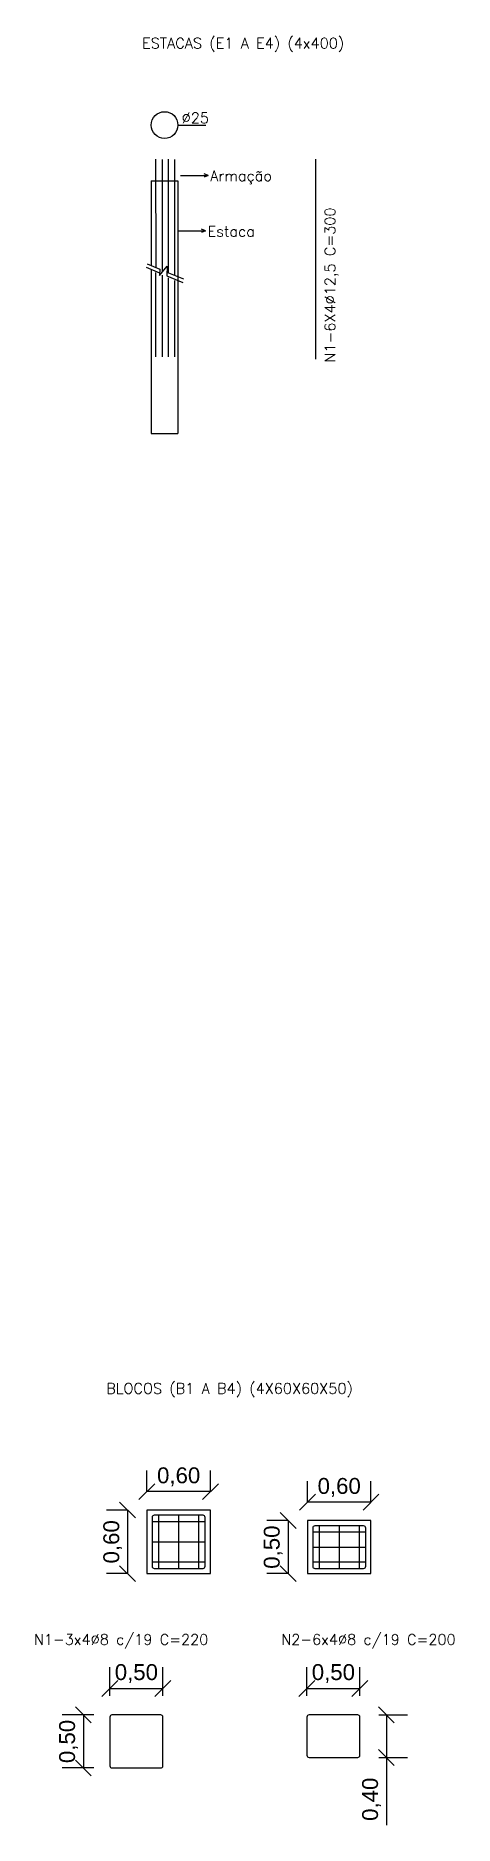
# Model space of a CAD drawing. Extents: x 0 to 11638, y -6007 to 0.
# Drawn here: x 10814.57 to 10818.52, y -5644.35 to -5627.49 of the extents above; entities that cross this region are included whole.
import ezdxf

# ---------------------------------------------------------------- set-up
doc = ezdxf.new("R2010")
doc.units = 0
doc.layers.get('0').update_dxf_attribs({"linetype": 'CONTINUOUS'})
doc.layers.get('Defpoints').update_dxf_attribs({"linetype": 'CONTINUOUS'})
for name, color, linetype in [('035', 5, 'CONTINUOUS'), ('ARQ - Cotas', 1, 'CONTINUOUS'), ('Arquitetônico - Alvenaria Alta', 251, 'CONTINUOUS'), ('Arquitetônico - Textos', 4, 'CONTINUOUS')]:
    doc.layers.add(name, color=color, linetype=linetype)
doc.layers.add('ARQ - Esquadrias', color=1, linetype='CONTINUOUS', lineweight=9)
doc.styles.add('ROMANS', font='romans.shx', dxfattribs={"height": 0.3})
doc.styles.get("Standard").update_dxf_attribs({"font": 'arial.ttf', "height": 0.15})
doc.dimstyles.get("Standard").update_dxf_attribs({"dimtxt": 0.1, "dimasz": 0.15, "dimexe": 0.2, "dimexo": 0.2, "dimgap": 0.05, "dimtad": 1, "dimzin": 0, "dimtxsty": 'STANDARD', "dimblk": 'OBLIQUE', "dimcen": 0.5, "dimclrd": 256, "dimclre": 256, "dimclrt": 256, "dimadec": 0, "dimazin": 0, "dimtfac": 1, "dimtmove": 0, "dimatfit": 3, "dimfxl": 0.1, "dimfxlon": 1, "dimtfillclr": 256, "dimtolj": 1, "dimtzin": 0, "dimlwd": -1, "dimarcsym": 0})

msp = doc.modelspace()

# ---------------------------------------------------------------- texts
at = {"layer": '035', "color": 0, "char_height": 0.1, "width": 6.19336, "attachment_point": 1, "style": 'ROMANS'}
for s, insert in [('ESTACAS (E1 A E4) (4x400)', (10815.578, -5627.505)), ('%%C25 ', (10815.952, -5628.21)), ('Armação ', (10816.221, -5628.756)), ('Estaca', (10816.196, -5629.279)), (' BLOCOS (B1 A B4) (4X60X60X50) ', (10815.171, -5640.187)), ('N1-3x4%%C8 c/19 C=220', (10814.557, -5642.554)), ('N2-6x4%%C8 c/19 C=200', (10816.891, -5642.554))]:
    msp.add_mtext(s, dxfattribs=dict(at, insert=insert))
at = {"layer": '035', "color": 0, "insert": (10817.301, -5630.566), "char_height": 0.1, "width": 6.19336, "attachment_point": 1, "rotation": 90, "style": 'ROMANS'}
msp.add_mtext('N1-6X4%%C12,5 C=300', dxfattribs=at)

# ---------------------------------------------------------------- blocks, each defined once
blk = doc.blocks.new('_Oblique')
at = {"layer": 'ARQ - Esquadrias', "color": 0, "lineweight": -2}
blk.add_line((-0.5, -0.5), (0.5, 0.5), dxfattribs=at)
blk = doc.blocks.new('*D934')
at = {"layer": 'ARQ - Cotas', "lineweight": -2, "transparency": 16777216}
for p, q in [((10815.441, -5641.383), (10815.241, -5641.383)), ((10815.441, -5641.983), (10815.241, -5641.983))]:
    blk.add_line(p, q, dxfattribs=at)
at = {"layer": 'ARQ - Cotas', "transparency": 16777216}
blk.add_line((10815.441, -5641.383), (10815.441, -5641.983), dxfattribs=at)
at = {"layer": 'Defpoints', "color": 0, "lineweight": -2, "transparency": 16777216}
for p in [(10815.623, -5641.383), (10815.441, -5641.983), (10815.623, -5641.983)]:
    blk.add_point(p, dxfattribs=at)
at = {"layer": 'ARQ - Cotas', "transparency": 16777216, "xscale": 0.15, "yscale": 0.15, "zscale": 0.15}
for p, rotation in [((10815.441, -5641.383), 90), ((10815.441, -5641.983), 270)]:
    blk.add_blockref('_Oblique', p, dxfattribs=dict(at, rotation=rotation))
at = {"layer": 'ARQ - Cotas', "lineweight": -2, "transparency": 16777216, "insert": (10815.301, -5641.683), "char_height": 0.15, "attachment_point": 5, "rotation": 90}
blk.add_mtext('\\A1;0,60', dxfattribs=at)
blk = doc.blocks.new('*D935')
at = {"layer": 'ARQ - Cotas', "lineweight": -2, "transparency": 16777216}
for p, q in [((10815.623, -5641.21), (10815.623, -5641.01)), ((10816.223, -5641.21), (10816.223, -5641.01))]:
    blk.add_line(p, q, dxfattribs=at)
at = {"layer": 'ARQ - Cotas', "transparency": 16777216}
blk.add_line((10816.223, -5641.21), (10815.623, -5641.21), dxfattribs=at)
at = {"layer": 'Defpoints', "color": 0, "lineweight": -2, "transparency": 16777216}
for p in [(10815.623, -5641.21), (10815.623, -5641.383), (10816.223, -5641.383)]:
    blk.add_point(p, dxfattribs=at)
at = {"layer": 'ARQ - Cotas', "transparency": 16777216, "xscale": 0.15, "yscale": 0.15, "zscale": 0.15, "rotation": 180}
blk.add_blockref('_Oblique', (10815.623, -5641.21), dxfattribs=at)
at = {"layer": 'ARQ - Cotas', "transparency": 16777216, "xscale": 0.15, "yscale": 0.15, "zscale": 0.15}
blk.add_blockref('_Oblique', (10816.223, -5641.21), dxfattribs=at)
at = {"layer": 'ARQ - Cotas', "lineweight": -2, "transparency": 16777216, "insert": (10815.923, -5641.07), "char_height": 0.15, "attachment_point": 5}
blk.add_mtext('\\A1;0,60', dxfattribs=at)
blk = doc.blocks.new('*D936')
at = {"layer": 'ARQ - Cotas', "lineweight": -2, "transparency": 16777216}
for p, q in [((10817.813, -5643.315), (10818.083, -5643.315)), ((10817.813, -5643.715), (10818.083, -5643.715))]:
    blk.add_line(p, q, dxfattribs=at)
at = {"layer": 'ARQ - Cotas', "transparency": 16777216}
for p, q in [((10817.883, -5643.315), (10817.883, -5643.715)), ((10817.883, -5643.715), (10817.883, -5644.354))]:
    blk.add_line(p, q, dxfattribs=at)
at = {"layer": 'Defpoints', "color": 0, "lineweight": -2, "transparency": 16777216}
for p in [(10817.613, -5643.315), (10817.613, -5643.715), (10817.883, -5643.715)]:
    blk.add_point(p, dxfattribs=at)
at = {"layer": 'ARQ - Cotas', "transparency": 16777216, "xscale": 0.15, "yscale": 0.15, "zscale": 0.15}
for p, rotation in [((10817.883, -5643.315), 90), ((10817.883, -5643.715), 270)]:
    blk.add_blockref('_Oblique', p, dxfattribs=dict(at, rotation=rotation))
at = {"layer": 'ARQ - Cotas', "lineweight": -2, "transparency": 16777216, "insert": (10817.743, -5644.11), "char_height": 0.15, "attachment_point": 5, "rotation": 90}
blk.add_mtext('\\A1;0,40', dxfattribs=at)
blk = doc.blocks.new('*D937')
at = {"layer": 'ARQ - Cotas', "lineweight": -2, "transparency": 16777216}
for p, q in [((10817.133, -5643.135), (10817.133, -5642.865)), ((10817.633, -5643.135), (10817.633, -5642.865))]:
    blk.add_line(p, q, dxfattribs=at)
at = {"layer": 'ARQ - Cotas', "transparency": 16777216}
blk.add_line((10817.133, -5643.065), (10817.633, -5643.065), dxfattribs=at)
at = {"layer": 'Defpoints', "color": 0, "lineweight": -2, "transparency": 16777216}
for p in [(10817.633, -5643.065), (10817.133, -5643.335), (10817.633, -5643.335)]:
    blk.add_point(p, dxfattribs=at)
at = {"layer": 'ARQ - Cotas', "transparency": 16777216, "xscale": 0.15, "yscale": 0.15, "zscale": 0.15, "rotation": 180}
blk.add_blockref('_Oblique', (10817.133, -5643.065), dxfattribs=at)
at = {"layer": 'ARQ - Cotas', "transparency": 16777216, "xscale": 0.15, "yscale": 0.15, "zscale": 0.15}
blk.add_blockref('_Oblique', (10817.633, -5643.065), dxfattribs=at)
at = {"layer": 'ARQ - Cotas', "lineweight": -2, "transparency": 16777216, "insert": (10817.383, -5642.925), "char_height": 0.15, "attachment_point": 5}
blk.add_mtext('\\A1;0,50', dxfattribs=at)
blk = doc.blocks.new('*D923')
at = {"layer": 'ARQ - Cotas', "lineweight": -2, "transparency": 16777216}
for p, q in [((10816.956, -5641.483), (10816.756, -5641.483)), ((10816.956, -5641.983), (10816.756, -5641.983))]:
    blk.add_line(p, q, dxfattribs=at)
at = {"layer": 'ARQ - Cotas', "transparency": 16777216}
blk.add_line((10816.956, -5641.483), (10816.956, -5641.983), dxfattribs=at)
at = {"layer": 'Defpoints', "color": 0, "lineweight": -2, "transparency": 16777216}
for p in [(10817.138, -5641.483), (10816.956, -5641.983), (10817.138, -5641.983)]:
    blk.add_point(p, dxfattribs=at)
at = {"layer": 'ARQ - Cotas', "transparency": 16777216, "xscale": 0.15, "yscale": 0.15, "zscale": 0.15}
for p, rotation in [((10816.956, -5641.483), 90), ((10816.956, -5641.983), 270)]:
    blk.add_blockref('_Oblique', p, dxfattribs=dict(at, rotation=rotation))
at = {"layer": 'ARQ - Cotas', "lineweight": -2, "transparency": 16777216, "insert": (10816.815, -5641.733), "char_height": 0.15, "attachment_point": 5, "rotation": 90}
blk.add_mtext('\\A1;0,50', dxfattribs=at)
blk = doc.blocks.new('*D924')
at = {"layer": 'ARQ - Cotas', "lineweight": -2, "transparency": 16777216}
for p, q in [((10817.138, -5641.31), (10817.138, -5641.11)), ((10817.738, -5641.31), (10817.738, -5641.11))]:
    blk.add_line(p, q, dxfattribs=at)
at = {"layer": 'ARQ - Cotas', "transparency": 16777216}
blk.add_line((10817.738, -5641.31), (10817.138, -5641.31), dxfattribs=at)
at = {"layer": 'Defpoints', "color": 0, "lineweight": -2, "transparency": 16777216}
for p in [(10817.138, -5641.31), (10817.138, -5641.483), (10817.738, -5641.483)]:
    blk.add_point(p, dxfattribs=at)
at = {"layer": 'ARQ - Cotas', "transparency": 16777216, "xscale": 0.15, "yscale": 0.15, "zscale": 0.15, "rotation": 180}
blk.add_blockref('_Oblique', (10817.138, -5641.31), dxfattribs=at)
at = {"layer": 'ARQ - Cotas', "transparency": 16777216, "xscale": 0.15, "yscale": 0.15, "zscale": 0.15}
blk.add_blockref('_Oblique', (10817.738, -5641.31), dxfattribs=at)
at = {"layer": 'ARQ - Cotas', "lineweight": -2, "transparency": 16777216, "insert": (10817.438, -5641.17), "char_height": 0.15, "attachment_point": 5}
blk.add_mtext('\\A1;0,60', dxfattribs=at)
blk = doc.blocks.new('*D925')
at = {"layer": 'ARQ - Cotas', "lineweight": -2, "transparency": 16777216}
for p, q in [((10815.124, -5643.315), (10814.824, -5643.315)), ((10815.124, -5643.815), (10814.824, -5643.815))]:
    blk.add_line(p, q, dxfattribs=at)
at = {"layer": 'ARQ - Cotas', "transparency": 16777216}
blk.add_line((10815.024, -5643.315), (10815.024, -5643.815), dxfattribs=at)
at = {"layer": 'Defpoints', "color": 0, "lineweight": -2, "transparency": 16777216}
for p in [(10815.754, -5643.315), (10815.024, -5643.815), (10815.754, -5643.815)]:
    blk.add_point(p, dxfattribs=at)
at = {"layer": 'ARQ - Cotas', "transparency": 16777216, "xscale": 0.15, "yscale": 0.15, "zscale": 0.15}
for p, rotation in [((10815.024, -5643.315), 90), ((10815.024, -5643.815), 270)]:
    blk.add_blockref('_Oblique', p, dxfattribs=dict(at, rotation=rotation))
at = {"layer": 'ARQ - Cotas', "lineweight": -2, "transparency": 16777216, "insert": (10814.884, -5643.565), "char_height": 0.15, "attachment_point": 5, "rotation": 90}
blk.add_mtext('\\A1;0,50', dxfattribs=at)
blk = doc.blocks.new('*D926')
at = {"layer": 'ARQ - Cotas', "lineweight": -2, "transparency": 16777216}
for p, q in [((10815.274, -5643.135), (10815.274, -5642.865)), ((10815.774, -5643.135), (10815.774, -5642.865))]:
    blk.add_line(p, q, dxfattribs=at)
at = {"layer": 'ARQ - Cotas', "transparency": 16777216}
blk.add_line((10815.274, -5643.065), (10815.774, -5643.065), dxfattribs=at)
at = {"layer": 'Defpoints', "color": 0, "lineweight": -2, "transparency": 16777216}
for p in [(10815.774, -5643.065), (10815.274, -5643.335), (10815.774, -5643.335)]:
    blk.add_point(p, dxfattribs=at)
at = {"layer": 'ARQ - Cotas', "transparency": 16777216, "xscale": 0.15, "yscale": 0.15, "zscale": 0.15, "rotation": 180}
blk.add_blockref('_Oblique', (10815.274, -5643.065), dxfattribs=at)
at = {"layer": 'ARQ - Cotas', "transparency": 16777216, "xscale": 0.15, "yscale": 0.15, "zscale": 0.15}
blk.add_blockref('_Oblique', (10815.774, -5643.065), dxfattribs=at)
at = {"layer": 'ARQ - Cotas', "lineweight": -2, "transparency": 16777216, "insert": (10815.524, -5642.925), "char_height": 0.15, "attachment_point": 5}
blk.add_mtext('\\A1;0,50', dxfattribs=at)

# ---------------------------------------------------------------- dimensions: what is measured, and where the dimension line sits
at = {"layer": 'ARQ - Cotas', "lineweight": -2}
for base, p1, p2, picture, middle in [((10815.623, -5641.21), (10816.223, -5641.383), (10815.623, -5641.383), '*D935', (10815.923, -5641.07)), ((10817.138, -5641.31), (10817.738, -5641.483), (10817.138, -5641.483), '*D924', (10817.438, -5641.17)), ((10815.774, -5643.065), (10815.274, -5643.335), (10815.774, -5643.335), '*D926', (10815.524, -5642.925)), ((10817.633, -5643.065), (10817.133, -5643.335), (10817.633, -5643.335), '*D937', (10817.383, -5642.925))]:
    dim = msp.add_linear_dim(base=base, p1=p1, p2=p2, dimstyle='STANDARD', dxfattribs=at)
    dim.commit()
    dim.dimension.update_dxf_attribs({"geometry": picture, "text_midpoint": middle})
for base, p1, p2, picture, middle in [((10815.441, -5641.983), (10815.623, -5641.383), (10815.623, -5641.983), '*D934', (10815.301, -5641.683)), ((10816.956, -5641.983), (10817.138, -5641.483), (10817.138, -5641.983), '*D923', (10816.815, -5641.733)), ((10815.024, -5643.815), (10815.754, -5643.315), (10815.754, -5643.815), '*D925', (10814.884, -5643.565)), ((10817.883, -5643.715), (10817.613, -5643.315), (10817.613, -5643.715), '*D936', (10817.743, -5644.11))]:
    dim = msp.add_linear_dim(base=base, p1=p1, p2=p2, angle=90, dimstyle='STANDARD', dxfattribs=at)
    dim.commit()
    dim.dimension.update_dxf_attribs({"geometry": picture, "text_midpoint": middle})

# ---------------------------------------------------------------- linework, layer by layer
at = {"color": 62, "linetype": 'Continuous'}
msp.add_circle((10815.79, -5628.327), 0.126, dxfattribs=at)
at = {"layer": 'Arquitetônico - Alvenaria Alta', "linetype": 'Continuous'}
for p, q in [((10816.223, -5641.383), (10815.623, -5641.383)), ((10815.623, -5641.383), (10815.623, -5641.983)), ((10816.223, -5641.983), (10816.223, -5641.383)), ((10817.738, -5641.483), (10817.138, -5641.483)), ((10817.138, -5641.483), (10817.138, -5641.983)), ((10817.738, -5641.983), (10817.738, -5641.483)), ((10815.623, -5641.983), (10816.223, -5641.983)), ((10817.138, -5641.983), (10817.738, -5641.983))]:
    msp.add_line(p, q, dxfattribs=at)
at = {"layer": 'Arquitetônico - Alvenaria Alta', "color": 6, "linetype": 'Continuous'}
for p, q in [((10815.673, -5641.453), (10815.673, -5641.913)), ((10816.153, -5641.433), (10815.693, -5641.433)), ((10816.173, -5641.913), (10816.173, -5641.453)), ((10817.188, -5641.553), (10817.188, -5641.913)), ((10817.668, -5641.533), (10817.208, -5641.533)), ((10817.688, -5641.913), (10817.688, -5641.553)), ((10815.693, -5641.933), (10816.153, -5641.933)), ((10817.208, -5641.933), (10817.668, -5641.933)), ((10815.274, -5643.335), (10815.274, -5643.795)), ((10815.754, -5643.315), (10815.294, -5643.315)), ((10815.774, -5643.795), (10815.774, -5643.335)), ((10817.133, -5643.335), (10817.133, -5643.695)), ((10817.613, -5643.315), (10817.153, -5643.315)), ((10817.633, -5643.695), (10817.633, -5643.335)), ((10817.153, -5643.715), (10817.613, -5643.715)), ((10815.294, -5643.815), (10815.754, -5643.815))]:
    msp.add_line(p, q, dxfattribs=at)
for centre, start, end in [((10815.693, -5641.453), 90, 180), ((10816.153, -5641.453), 0, 90), ((10817.208, -5641.553), 90, 180), ((10817.668, -5641.553), 0, 90), ((10815.693, -5641.913), 180, 270), ((10816.153, -5641.913), 270, 0), ((10817.208, -5641.913), 180, 270), ((10817.668, -5641.913), 270, 0), ((10815.294, -5643.335), 90, 180), ((10815.754, -5643.335), 0, 90), ((10817.153, -5643.335), 90, 180), ((10817.613, -5643.335), 0, 90), ((10817.153, -5643.695), 180, 270), ((10817.613, -5643.695), 270, 0), ((10815.294, -5643.795), 180, 270), ((10815.754, -5643.795), 270, 0)]:
    msp.add_arc(centre, 0.02, start, end, dxfattribs=at)
at = {"layer": 'Arquitetônico - Textos', "color": 62}
for p, q in [((10815.916, -5628.327), (10816.179, -5628.327)), ((10815.664, -5628.853), (10815.914, -5628.853)), ((10815.664, -5628.853), (10815.664, -5629.651)), ((10815.914, -5628.853), (10815.914, -5631.235)), ((10815.615, -5629.667), (10815.742, -5629.72)), ((10815.626, -5629.636), (10815.744, -5629.685)), ((10815.664, -5629.689), (10815.664, -5631.235)), ((10815.741, -5629.745), (10815.815, -5629.657)), ((10815.744, -5629.685), (10815.741, -5629.745)), ((10815.742, -5629.72), (10815.742, -5629.72)), ((10815.815, -5629.657), (10815.81, -5629.747)), ((10815.81, -5629.747), (10815.962, -5629.81)), ((10815.812, -5629.713), (10815.97, -5629.778)), ((10815.664, -5631.235), (10815.914, -5631.235))]:
    msp.add_line(p, q, dxfattribs=at)
at = {"layer": 'Arquitetônico - Textos', "color": 6}
for p, q in [((10815.705, -5628.649), (10815.707, -5629.669)), ((10815.767, -5628.653), (10815.767, -5629.707)), ((10815.823, -5628.649), (10815.823, -5629.717)), ((10815.885, -5628.653), (10815.885, -5629.743)), ((10817.216, -5630.535), (10817.216, -5628.65)), ((10815.705, -5629.717), (10815.705, -5630.512)), ((10815.767, -5629.743), (10815.767, -5630.512)), ((10815.823, -5629.766), (10815.823, -5630.512)), ((10815.885, -5629.791), (10815.885, -5630.512)), ((10816.173, -5641.493), (10815.673, -5641.493)), ((10815.733, -5641.433), (10815.733, -5641.933)), ((10815.923, -5641.433), (10815.923, -5641.933)), ((10816.113, -5641.933), (10816.113, -5641.433)), ((10817.688, -5641.593), (10817.188, -5641.593)), ((10817.248, -5641.533), (10817.248, -5641.933)), ((10817.438, -5641.533), (10817.438, -5641.933)), ((10817.628, -5641.933), (10817.628, -5641.533)), ((10815.673, -5641.683), (10816.173, -5641.683)), ((10817.188, -5641.733), (10817.688, -5641.733)), ((10815.673, -5641.873), (10816.173, -5641.873)), ((10817.188, -5641.873), (10817.688, -5641.873))]:
    msp.add_line(p, q, dxfattribs=at)
at = {"layer": 'Arquitetônico - Textos', "color": 0}
for p, q in [((10815.939, -5628.802), (10816.2, -5628.802)), ((10816.2, -5628.802), (10816.165, -5628.787)), ((10816.2, -5628.802), (10816.165, -5628.817)), ((10815.914, -5629.324), (10816.175, -5629.324)), ((10816.175, -5629.324), (10816.14, -5629.309)), ((10816.175, -5629.324), (10816.14, -5629.339))]:
    msp.add_line(p, q, dxfattribs=at)

msp.set_redraw_order([(e.dxf.handle, doc.entitydb.next_handle()) for e in msp.query("TEXT MTEXT ATTDEF DIMENSION ARC_DIMENSION")])  # texts and dimensions are drawn at this point

doc.saveas('drawing.dxf')
